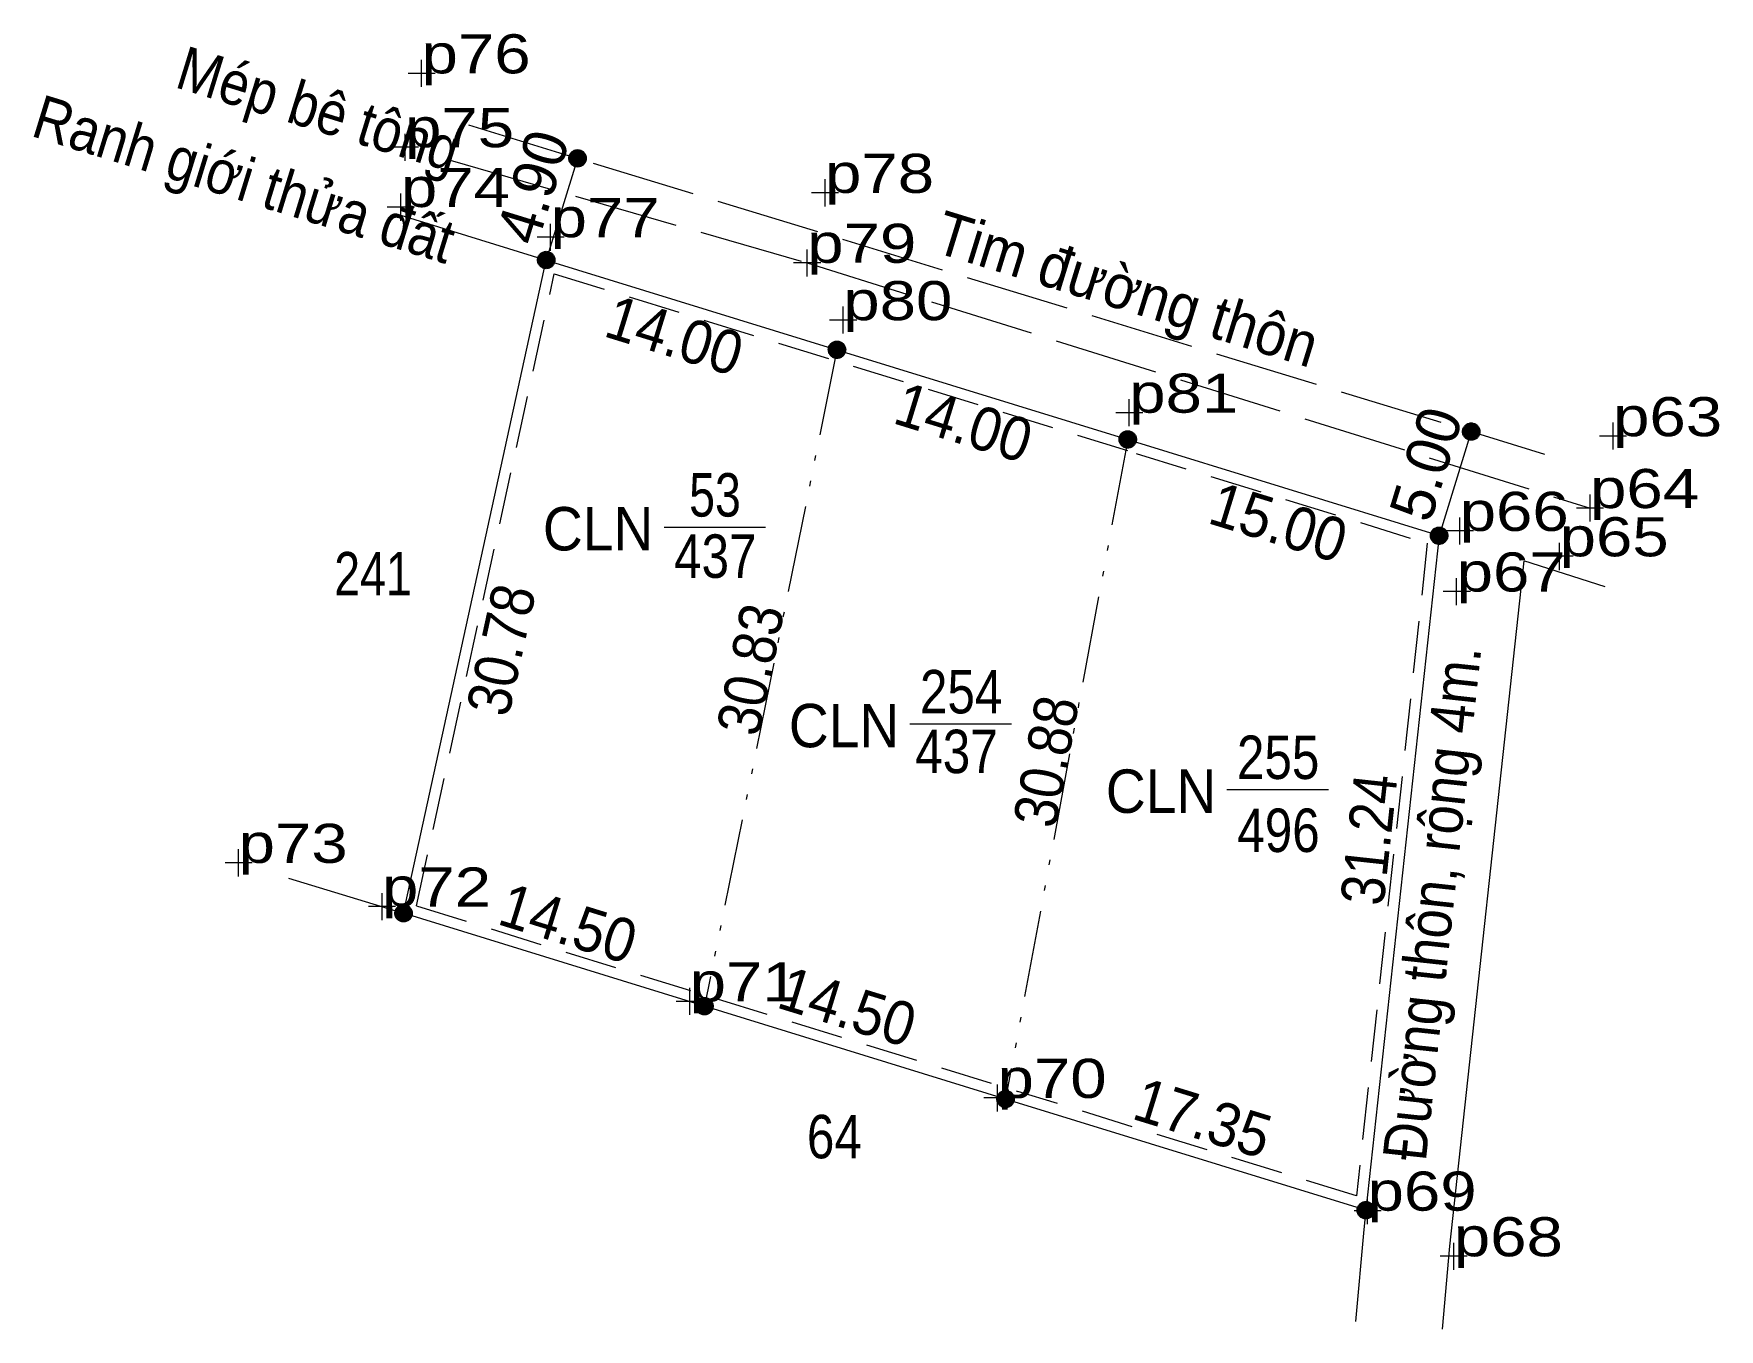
# Model space of a CAD drawing. Header units: metres. Extents: x 547391 to 548700, y 1837778 to 1838042.
# Drawn here: x 548622.5 to 548700.1, y 1837887.6 to 1837947.2 of the extents above; entities that cross this region are included whole.
import ezdxf
from ezdxf.enums import TextEntityAlignment as Align

# ---------------------------------------------------------------- set-up
doc = ezdxf.new("R2010")
doc.units = ezdxf.units.M
doc.header["$LTSCALE"] = 0.8
for name, pattern in [('DASH_DOUBLE_DOT', [9.2, 5, -1.2, 0.3, -1.2, 0.3, -1.2]), ('LONG_DASHED', [7.5, 6, -1.5]), ('MEDIUM_DASHED', [4.5, 3, -1.5])]:
    doc.linetypes.add(name, pattern=pattern)
for name, color, linetype, lineweight in [('1', 7, 'Continuous', 13), ('23', 7, 'Continuous', 13), ('42', 7, 'Continuous', 13), ('63', 7, 'Continuous', 13), ('7', 7, 'Continuous', 13)]:
    doc.layers.add(name, color=color, linetype=linetype, lineweight=lineweight)
doc.layers.add('12', color=7, linetype='Continuous')

msp = doc.modelspace()

# ---------------------------------------------------------------- texts
at = {"layer": '1'}
for s, width, p in [('53', 0.8, (548653.855, 1837925)), ('CLN', 0.95, (548648.475, 1837923.44)), ('437', 0.85, (548653.87, 1837922.18)), ('241', 0.8, (548638.115, 1837921.37)), ('254', 0.85, (548665.185, 1837915.94)), ('CLN', 0.95, (548659.795, 1837914.38)), ('437', 0.85, (548664.97, 1837913.19)), ('255', 0.85, (548679.775, 1837912.92)), ('CLN', 0.95, (548674.385, 1837911.36)), ('496', 0.85, (548679.79, 1837909.56)), ('64', 0.85, (548659.35, 1837895.46))]:
    msp.add_text(s, height=2, dxfattribs=dict(at, width=width)).set_placement(p, align=Align.CENTER)
at = {"layer": '12', "width": 1.25}
for s, p in [('p76', (548640.35, 1837945.4)), ('p75', (548639.59, 1837942)), ('p78', (548658.92, 1837939.9)), ('p74', (548639.4, 1837939.25)), ('p77', (548646.29, 1837937.86)), ('p79', (548658.1, 1837936.68)), ('p80', (548659.76, 1837934.04)), ('p81', (548672.92, 1837929.78)), ('p63', (548695.19, 1837928.7)), ('p64', (548694.13, 1837925.39)), ('p66', (548688.13, 1837924.34)), ('p65', (548692.73, 1837923.17)), ('p67', (548687.99, 1837921.55)), ('p73', (548631.93, 1837909.06)), ('p72', (548638.53, 1837907.05)), ('p71', (548652.69, 1837902.68)), ('p70', (548666.86, 1837898.24)), ('p69', (548683.89, 1837893.05)), ('p68', (548687.86, 1837890.95))]:
    msp.add_text(s, height=1.8, dxfattribs=at).set_placement(p)
at = {"layer": '42'}
for s, p in [('4.90', (548646.4226, 1837939.8859)), ('5.00', (548687.5326, 1837927.1359))]:
    msp.add_text(s, height=2, rotation=72.897, dxfattribs=at).set_placement(p, align=Align.CENTER)
at = {"layer": '63'}
for s, rotation, width, p in [('Mép bê tông', 342.85, 0.9, (548635.3251, 1837942.8071)), ('Ranh giới thửa đất', 342.85, 0.9, (548631.8901, 1837939.5822)), ('Tim đường thôn', 342.85, 0.95, (548672.5351, 1837934.524)), ('14.00', 342.846, 0.95, (548651.7001, 1837932.3824)), ('14.00', 342.846, 0.95, (548665.0101, 1837928.3824)), ('15.00', 342.858, 0.95, (548679.5003, 1837923.783)), ('30.78', 77.675, 0.9, (548644.9891, 1837918.6565)), ('30.83', 78.588, 0.9, (548656.464, 1837917.7721)), ('30.83', 78.588, 0.9, (548656.464, 1837917.7721)), ('Đường thôn, rộng 4m.', 83.819, 0.9, (548687.85, 1837907.1123)), ('30.88', 79.513, 0.9, (548670.0759, 1837913.553)), ('30.88', 79.513, 0.9, (548670.0759, 1837913.553)), ('31.24', 83.808, 0.9, (548684.9446, 1837910.0321)), ('14.50', 342.828, 0.95, (548646.8098, 1837905.3214)), ('14.50', 342.877, 0.95, (548659.6606, 1837901.484)), ('17.35', 342.839, 0.95, (548676.0149, 1837896.3628))]:
    msp.add_text(s, height=2, rotation=rotation, dxfattribs=dict(at, width=width)).set_placement(p, align=Align.CENTER)

# ---------------------------------------------------------------- hatches: boundary and pattern name
at = {"layer": '63'}
for points in [[(548647.93, 1837941.49, 1), (548647.13, 1837941.49, 1)], [(548646.49, 1837936.81, 1), (548645.69, 1837936.81, 1)], [(548659.87, 1837932.68, 1), (548659.07, 1837932.68, 1)], [(548673.25, 1837928.55, 1), (548672.45, 1837928.55, 1)], [(548689.06, 1837928.91, 1), (548688.26, 1837928.91, 1)], [(548687.58, 1837924.12, 1), (548686.78, 1837924.12, 1)], [(548639.92, 1837906.74, 1), (548639.12, 1837906.74, 1)], [(548653.77, 1837902.46, 1), (548652.97, 1837902.46, 1)], [(548667.63, 1837898.19, 1), (548666.83, 1837898.19, 1)], [(548684.21, 1837893.07, 1), (548683.41, 1837893.07, 1)]]:
    msp.add_hatch(color=256, dxfattribs=at).paths.add_polyline_path(points)

# ---------------------------------------------------------------- linework, layer by layer
at = {"layer": '1'}
for p, q in [((548639.4, 1837938.87), (548646.09, 1837936.81)), ((548687.18, 1837924.13), (548683.81, 1837893.07)), ((548653.37, 1837902.46), (548639.52, 1837906.74))]:
    msp.add_line(p, q, dxfattribs=at)
at = {"layer": '1', "linetype": 'MEDIUM_DASHED'}
msp.add_line((548640.11, 1837907.08), (548646.46, 1837936.17), dxfattribs=at)
at = {"layer": '1'}
for points in [[(548639.52, 1837906.74), (548646.09, 1837936.81), (548659.47, 1837932.68)], [(548659.47, 1837932.68), (548672.85, 1837928.55), (548687.18, 1837924.13)], [(548683.81, 1837893.07), (548667.23, 1837898.19), (548653.37, 1837902.46)]]:
    msp.add_lwpolyline(points, dxfattribs=at)
at = {"layer": '1', "linetype": 'MEDIUM_DASHED'}
msp.add_lwpolyline([(548673.24, 1837927.91), (548686.64, 1837923.77), (548683.38, 1837893.73), (548667.8, 1837898.54)], dxfattribs=at)
at = {"layer": '23'}
for p, q in [((548683.72, 1837892.18), (548683.34, 1837887.95)), ((548687.66, 1837891.41), (548687.32, 1837887.59))]:
    msp.add_line(p, q, dxfattribs=at)
at = {"layer": '42', "linetype": 'LONG_DASHED'}
msp.add_line((548642.51, 1837943.03), (548692.03, 1837927.88), dxfattribs=at)
at = {"layer": '42'}
for p, q in [((548647.53, 1837941.49), (548646.09, 1837936.81)), ((548688.66, 1837928.91), (548687.18, 1837924.12)), ((548694.83, 1837921.76), (548691.08, 1837922.97)), ((548634.22, 1837908.36), (548639.52, 1837906.74))]:
    msp.add_line(p, q, dxfattribs=at)
at = {"layer": '42', "linetype": 'LONG_DASHED'}
msp.add_lwpolyline([(548641.67, 1837941.4), (548658.1, 1837936.68), (548694.13, 1837925.39)], dxfattribs=at)
at = {"layer": '63', "linetype": 'MEDIUM_DASHED'}
msp.add_line((548646.46, 1837936.17), (548673.24, 1837927.91), dxfattribs=at)
at = {"layer": '63', "linetype": 'DASH_DOUBLE_DOT'}
for p, q in [((548659.47, 1837932.68), (548653.37, 1837902.46)), ((548672.85, 1837928.55), (548667.23, 1837898.19))]:
    msp.add_line(p, q, dxfattribs=at)
at = {"layer": '63'}
for p, q in [((548651.51, 1837924.52), (548656.18, 1837924.52)), ((548691.08, 1837922.97), (548687.66, 1837891.41)), ((548662.83, 1837915.46), (548667.5, 1837915.46)), ((548677.42, 1837912.44), (548682.09, 1837912.44)), ((548683.81, 1837893.07), (548683.72, 1837892.18))]:
    msp.add_line(p, q, dxfattribs=at)
at = {"layer": '63', "linetype": 'MEDIUM_DASHED'}
msp.add_lwpolyline([(548640.11, 1837907.08), (548653.95, 1837902.8), (548667.8, 1837898.54)], dxfattribs=at)
at = {"layer": '63', "linetype": 'DASH_DOUBLE_DOT'}
for centre in [(548647.53, 1837941.49), (548646.09, 1837936.81), (548659.47, 1837932.68), (548672.85, 1837928.55), (548688.66, 1837928.91), (548687.18, 1837924.12), (548639.52, 1837906.74), (548653.37, 1837902.46), (548667.23, 1837898.19), (548683.81, 1837893.07)]:
    msp.add_circle(centre, 0.4, dxfattribs=at)
at = {"layer": '7'}
for p, q in [((548640.35, 1837944.78), (548640.35, 1837946.03)), ((548640.97, 1837945.4), (548639.73, 1837945.4)), ((548640.21, 1837942), (548638.97, 1837942)), ((548639.59, 1837941.37), (548639.59, 1837942.62)), ((548658.92, 1837939.28), (548658.92, 1837940.53)), ((548639.39, 1837938.62), (548639.39, 1837939.87)), ((548659.54, 1837939.9), (548658.29, 1837939.9)), ((548640.02, 1837939.25), (548638.77, 1837939.25)), ((548646.29, 1837937.23), (548646.29, 1837938.48)), ((548646.92, 1837937.86), (548645.67, 1837937.86)), ((548658.1, 1837936.05), (548658.1, 1837937.3)), ((548658.72, 1837936.68), (548657.47, 1837936.68)), ((548659.76, 1837933.42), (548659.76, 1837934.67)), ((548660.38, 1837934.04), (548659.13, 1837934.04)), ((548672.92, 1837929.16), (548672.92, 1837930.4)), ((548673.55, 1837929.78), (548672.3, 1837929.78)), ((548695.81, 1837928.7), (548694.56, 1837928.7)), ((548695.19, 1837928.08), (548695.19, 1837929.33)), ((548694.13, 1837924.77), (548694.13, 1837926.02)), ((548688.13, 1837923.71), (548688.13, 1837924.96)), ((548694.75, 1837925.39), (548693.5, 1837925.39)), ((548688.76, 1837924.34), (548687.51, 1837924.34)), ((548692.73, 1837922.54), (548692.73, 1837923.79)), ((548693.35, 1837923.17), (548692.11, 1837923.17)), ((548687.99, 1837920.92), (548687.99, 1837922.17)), ((548688.62, 1837921.55), (548687.37, 1837921.55)), ((548631.93, 1837908.44), (548631.93, 1837909.69)), ((548632.56, 1837909.06), (548631.31, 1837909.06)), ((548639.15, 1837907.05), (548637.91, 1837907.05)), ((548638.53, 1837906.42), (548638.53, 1837907.67)), ((548652.69, 1837902.06), (548652.69, 1837903.31)), ((548653.32, 1837902.68), (548652.07, 1837902.68)), ((548666.86, 1837897.62), (548666.86, 1837898.86)), ((548667.48, 1837898.24), (548666.23, 1837898.24)), ((548684.52, 1837893.05), (548683.27, 1837893.05)), ((548683.89, 1837892.43), (548683.89, 1837893.67)), ((548687.86, 1837890.32), (548687.86, 1837891.57)), ((548688.48, 1837890.95), (548687.23, 1837890.95))]:
    msp.add_line(p, q, dxfattribs=at)

msp.set_redraw_order([(e.dxf.handle, doc.entitydb.next_handle()) for e in msp.query("TEXT MTEXT ATTDEF DIMENSION ARC_DIMENSION")])  # texts and dimensions are drawn at this point

doc.saveas('drawing.dxf')
